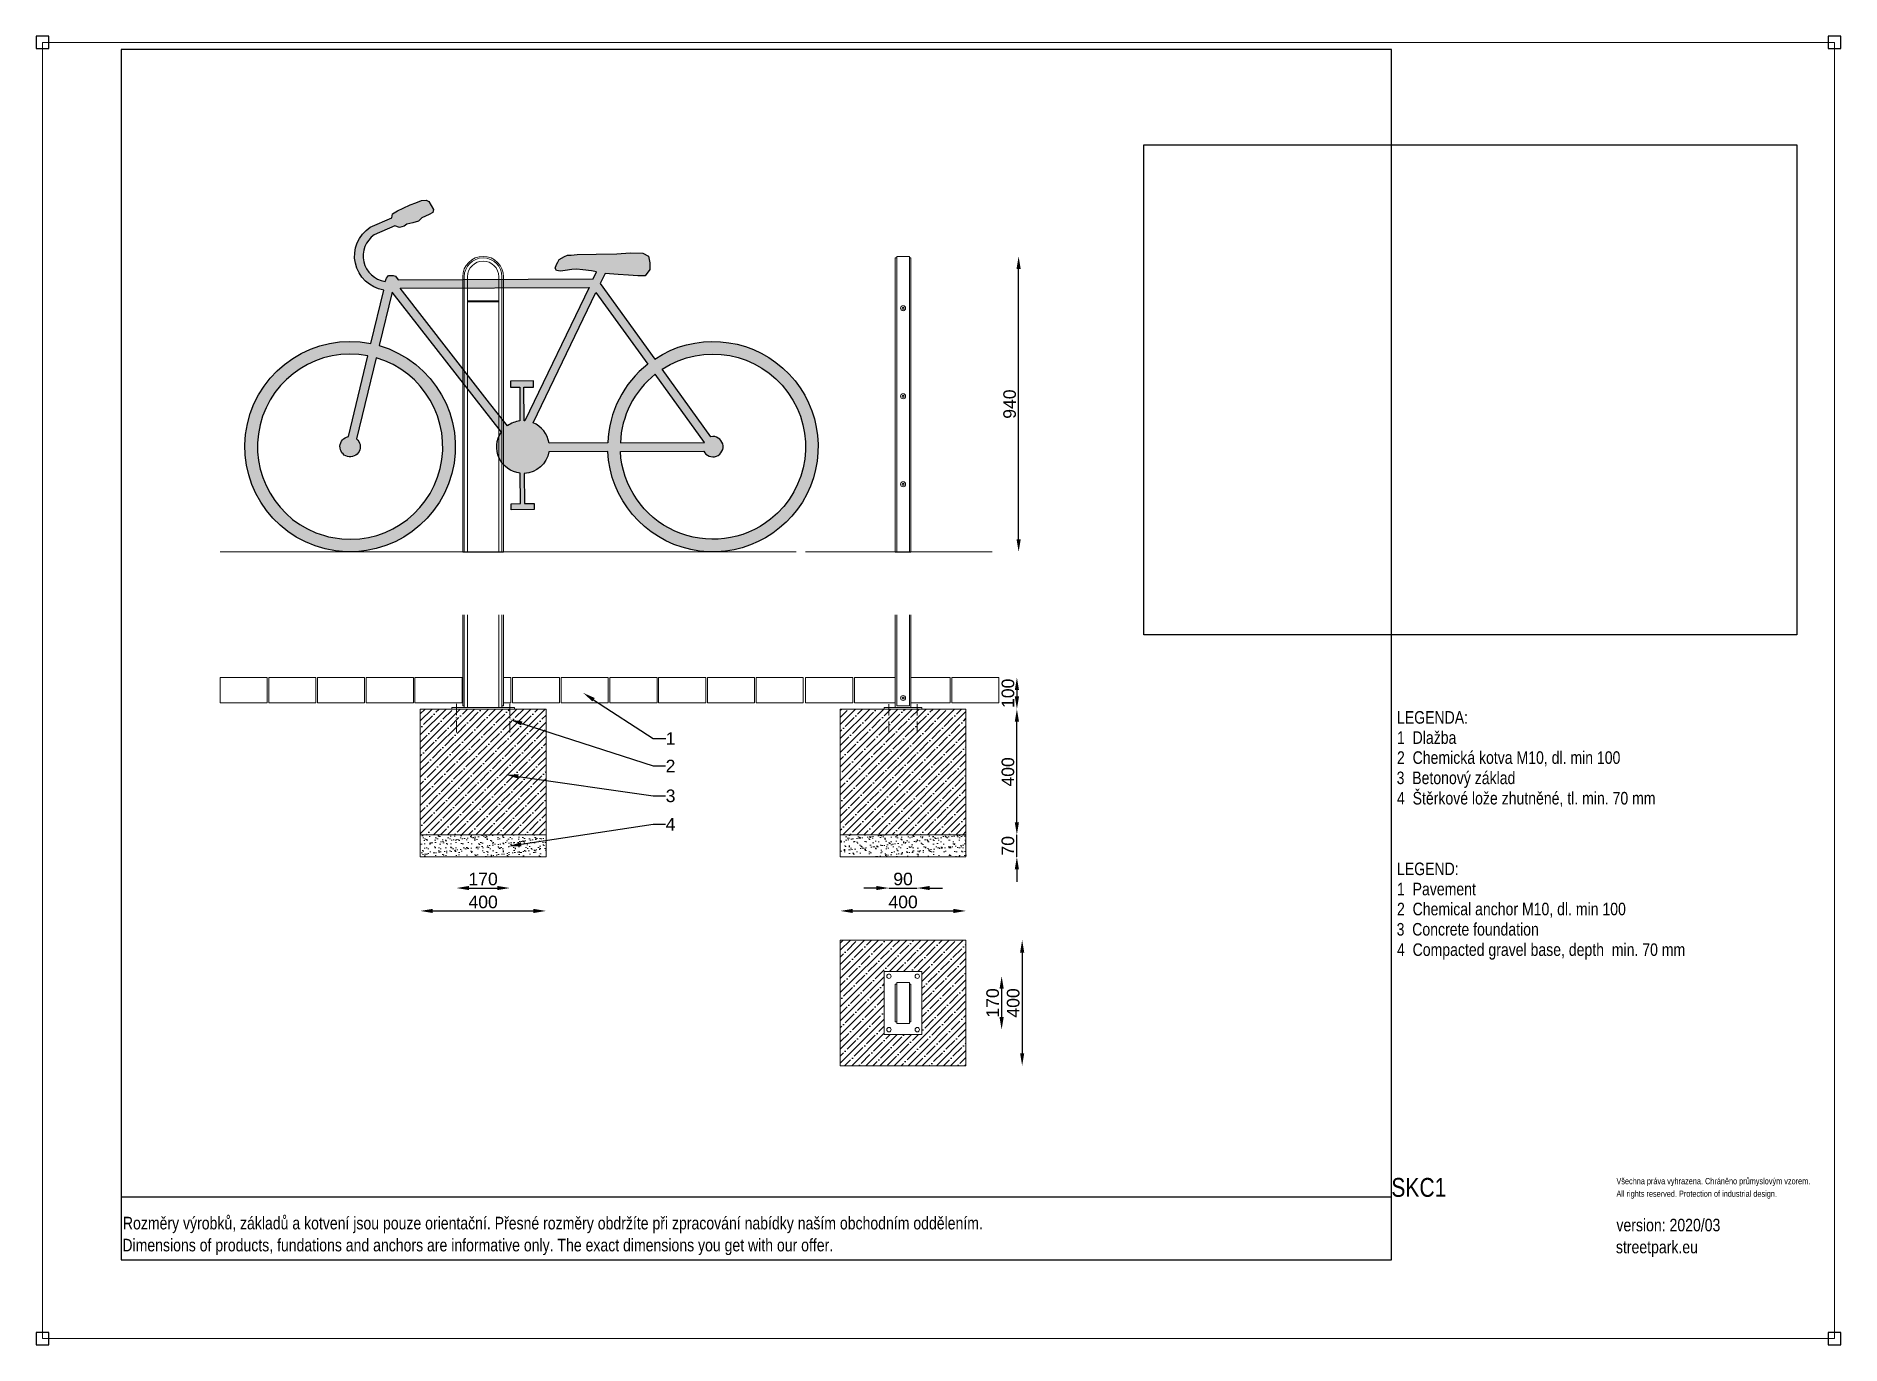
# Model space of a CAD drawing. Header units: millimetres. Extents: x -1411 to 5721, y -19797 to 4144.
# Drawn here: x -20 to 5721, y -20 to 4144 of the extents above; entities outside this region: 1.
import ezdxf
from ezdxf import colors
from ezdxf.entities.mleader import LeaderData, LeaderLine
from ezdxf.math import Vec2, Vec3

# ---------------------------------------------------------------- set-up
doc = ezdxf.new("R2010")
doc.units = ezdxf.units.MM
doc.linetypes.add('ACAD_ISO10W100', pattern=[18.5, 12, -3, 0.5, -3])
doc.linetypes.add('INCONTINUOUS', pattern=[200000.001, 200000, -0.001])
for name, color, linetype in [('KOTY', 3, 'INCONTINUOUS'), ('OBRYSOVA', 7, 'Continuous'), ('OSY', 1, 'ACAD_ISO10W100'), ('POSTAVY ATD', 8, 'Continuous'), ('SRAFY', 30, 'Continuous')]:
    doc.layers.add(name, color=color, linetype=linetype)
doc.layers.add('Nekreslit', color=6, linetype='Continuous', plot=False)
doc.styles.add('SEACAD_Arial', font='arial.ttf', dxfattribs={"width": 0.8})
doc.styles.get("Standard").update_dxf_attribs({"font": 'arial.ttf'})
doc.dimstyles.new('PROFI_CSN', dxfattribs={"dimscale": 0, "dimtxt": 3.5, "dimasz": 3, "dimexe": 1, "dimexo": 0, "dimgap": 1.5, "dimtad": 1, "dimlfac": -1, "dimdsep": 46, "dimtxsty": 'Standard', "dimcen": 0, "dimdle": 1, "dimclrd": 256, "dimclre": 256, "dimclrt": 256, "dimadec": 0, "dimazin": 0, "dimtfac": 0.6, "dimtmove": 0, "dimatfit": 1, "dimfxl": 1, "dimtolj": 1, "dimarcsym": 0})
picture_1 = doc.add_image_def('image1.jpg', size_in_pixel=(800, 600))
pattern_1 = [(37.50000000000001, (0, 0), (-0.8000156479920228, 24.47066186646712), [0, -19.304, 0, -21.59, 0, -20.6375]), (7.499999999999999, (0, 0), (22.47616415690013, 35.84125502841771), [0, -10.414, 0, -17.399, 0, -6.6675]), (327.5, (-15.621, 0), (39.5496185120729, 0.0718592339272881), [0, -6.35, 0, -22.86, 0, -29.845]), (317.5, (-15.621, 0), (38.17782262361486, 11.14646616286081), [0, -3.175, 0, -14.986, 0, -17.145])]
pattern_2 = [(45, (0, 0), (-22.45064030267288, 22.45064030267288), []), (45, (22.45065, 0), (-22.45064030267288, 22.45064030267288), [39.6875, -7.9375, 0, -7.9375])]

msp = doc.modelspace()

# ---------------------------------------------------------------- texts
at = {"style": 'SEACAD_Arial', "width": 0.8}
for s, height, p in [('LEGENDA:', 40, (4308.620062416252, 1956.177952311684)), ('1  Dlažba', 40, (4308.620062416252, 1891.921472093403)), ('2  Chemická kotva M10, dl. min 100', 40, (4308.620062416252, 1828.373355836107)), ('3  Betonový základ', 40, (4307.435508482908, 1763.863591275012)), ('4  Štěrkové lože zhutněné, tl. min. 70 mm', 40, (4308.620062416252, 1699.15203143856)), ('LEGEND:', 40, (4308.620062416252, 1474.459940522921)), ('1  Pavement', 40, (4308.620062416252, 1410.20346030464)), ('2  Chemical anchor M10, dl. min 100', 40, (4308.620062416252, 1346.655344047344)), ('3  Concrete foundation', 40, (4307.435508482908, 1282.14557948625)), ('4  Compacted gravel base, depth  min. 70 mm', 40, (4308.620062416252, 1217.434019649797)), ('SKC1', 60, (4290.523373737378, 451.0995227945496)), ('All rights reserved. Protection of industrial design.', 20, (5006.539736065977, 451.0995227945496)), ('Všechna práva vyhrazena. Chráněno průmyslovým vzorem.', 20, (5006.539736065977, 491.0995227945496)), ('Rozměry výrobků, základů a kotvení jsou pouze orientační. Přesné rozměry obdržíte při zpracování nabídky naším obchodním oddělením.', 39.99820820429695, (256.0585751966064, 347.4436869134297)), ('version: 2020/03', 39.99993797590681, (5006.539736065977, 341.2950435743369)), ('Dimensions of products, fundations and anchors are informative only. The exact dimensions you get with our offer.', 39.99820820429695, (254.4430343291388, 277.559876542553)), ('streetpark.eu', 39.99993797590681, (5004.924125332465, 271.408210992302))]:
    msp.add_text(s, height=height, dxfattribs=at).set_placement(p)

# ---------------------------------------------------------------- blocks, each defined once
blk = doc.blocks.new('*D1')
at = {"layer": 'DEFPOINTS', "color": 0, "transparency": 16777216}
for p in [(2937.628305385028, 1602.818137967494), (3099.544807745814, 1602.818137967494), (2937.628305385028, 1532.818137967494)]:
    blk.add_point(p, dxfattribs=at)
at = {"layer": 'KOTY', "color": 7, "lineweight": -2, "transparency": 16777216}
for p, q in [((3099.544807745814, 1642.818137967494), (3099.544807745814, 1682.818137967494)), ((3099.544807745814, 1532.818137967494), (3099.544807745814, 1602.818137967494)), ((3099.544807745814, 1492.818137967494), (3099.544807745814, 1452.818137967494))]:
    blk.add_line(p, q, dxfattribs=at)
at = {"layer": 'KOTY', "color": 7, "transparency": 16777216}
for points in [[(3092.878141079147, 1642.818137967494), (3106.21147441248, 1642.818137967494), (3099.544807745814, 1602.818137967494)], [(3092.878141079147, 1492.818137967494), (3106.21147441248, 1492.818137967494), (3099.544807745814, 1532.818137967494)]]:
    blk.add_solid(points, dxfattribs=at)
at = {"layer": 'KOTY', "color": 7, "lineweight": 13, "transparency": 16777216, "insert": (3071.121888236945, 1567.818137967493), "char_height": 40, "attachment_point": 5, "rotation": 90}
blk.add_mtext('\\A1;70', dxfattribs=at)
blk = doc.blocks.new('*D6')
at = {"layer": 'DEFPOINTS', "color": 0, "transparency": 16777216}
for p in [(2737.624522752144, 3442.878032084604), (3105.095569490353, 3442.878032084604), (2762.624522752144, 2502.878032084599)]:
    blk.add_point(p, dxfattribs=at)
at = {"layer": 'KOTY', "color": 7, "lineweight": -2, "transparency": 16777216}
blk.add_line((3105.095569490354, 2542.878032084599), (3105.095569490353, 3402.878032084604), dxfattribs=at)
at = {"layer": 'KOTY', "color": 7, "transparency": 16777216}
for points in [[(3098.428902823687, 3402.878032084604), (3111.76223615702, 3402.878032084604), (3105.095569490353, 3442.878032084604)], [(3098.428902823687, 2542.878032084599), (3111.76223615702, 2542.878032084599), (3105.095569490354, 2502.878032084599)]]:
    blk.add_solid(points, dxfattribs=at)
at = {"layer": 'KOTY', "color": 7, "lineweight": 15, "transparency": 16777216, "insert": (3076.672649981485, 2972.8780320846), "char_height": 40, "attachment_point": 5, "rotation": 90}
blk.add_mtext('\\A1;940', dxfattribs=at)
blk = doc.blocks.new('A$C6D9C0908')
h = blk.add_hatch(color=9)
edge = h.paths.add_edge_path(flags=16)
edge.add_line((0.5797662458778632, 0.4368549236789931), (0.5792093126426607, 0.5492206691803858))
edge.add_line((0.5792093126426607, 0.5492206691803858), (0.6116596023101692, 0.5493815069182801))
edge.add_line((0.6116596023101692, 0.5493815069182801), (0.611559236776543, 0.5696310544656171))
edge.add_line((0.611559236776543, 0.5696310544656171), (0.5346265274935149, 0.5692497428033221))
edge.add_line((0.5346265274935149, 0.5692497428033221), (0.5347268930923974, 0.5490001950872738))
edge.add_line((0.5347268930923974, 0.5490001950872738), (0.5657187426423889, 0.5491538040400883))
edge.add_line((0.5657187426423889, 0.5491538040400883), (0.5662779087064109, 0.436337570361502))
edge.add_arc((0.5763719036009329, 0.3492602133783281), 0.08766045192734141, 96.61220704954839, 126.5772164029062)
edge.add_line((0.5241345504121, 0.4196563337538919), (0.4650768243111543, 0.4954139222024878))
edge.add_line((0.4650768243111543, 0.4954139222024878), (0.4180492896809938, 0.555739519609233))
edge.add_line((0.4180492896809938, 0.555739519609233), (0.1663967458400748, 0.8785523174312857))
edge.add_line((0.1663967458400748, 0.8785523174312857), (0.7965536467736456, 0.8816756476267074))
edge.add_line((0.7965536467736456, 0.8816756476267074), (0.5821944918749296, 0.4367270773780092))
edge.add_arc((0.5763719036001358, 0.3492602133756972), 0.08766045193025594, 86.19149202146149, 87.78086794365262)
edge = h.paths.add_edge_path(flags=16)
edge.add_arc((3.019355598876672e-12, 0.3506535715733764), 0.3087221941469303, 78.9563822231638, 253.9172492721676)
edge.add_arc((1.843150632119261e-12, 0.3506535715739269), 0.3087221941471334, 253.9172492724057, 259.2222716585527)
edge.add_arc((3.001283249703945e-12, 0.3506535715733931), 0.3087221941468255, 259.2222716583231, 433.6513597298935)
edge.add_line((0.08689956096111473, 0.6468931021295248), (0.02172428525057057, 0.3767313721850769))
edge.add_arc((2.053343606256419e-12, 0.3506535715728085), 0.03394107031801102, -259.99389754581955, 50.20378588387018, ccw=False)
edge.add_line((-0.005897365046166669, 0.3840783728410315), (0.05913765873208376, 0.6536587373361726))
edge = h.paths.add_edge_path(flags=16)
edge.add_line((0.6099381549385043, 0.4302396033690457), (0.8193632406344022, 0.8649464492445986))
edge.add_line((0.8193632406344022, 0.8649464492445986), (0.9922499285862614, 0.6260927665657618))
edge.add_arc((1.209254944930032, 0.3506535715726273), 0.350653571572893, 128.2328391200746, 177.9488520998572)
edge.add_line((0.8588260461981463, 0.3632040373163363), (0.6630670109441326, 0.3622337709050498))
edge.add_arc((0.5763719036011192, 0.3492602133783095), 0.08766045192740136, 8.510916230346785, 67.4858155561655)
edge = h.paths.add_edge_path()
edge.add_line((0.1388699601772032, 1.113680368347786), (0.1413542500233689, 1.127186899948128))
edge.add_line((0.1413542500233689, 1.127186899948128), (0.157530568273728, 1.13711845034959))
edge.add_line((0.157530568273728, 1.13711845034959), (0.1773611243432924, 1.145426216804026))
edge.add_line((0.1773611243432924, 1.145426216804026), (0.1997312917770842, 1.156300630563464))
edge.add_line((0.1997312917770842, 1.156300630563464), (0.219384967885162, 1.163512923428925))
edge.add_line((0.219384967885162, 1.163512923428925), (0.2383039990525049, 1.171816172132594))
edge.add_line((0.2383039990525049, 1.171816172132594), (0.2536130979641484, 1.172804214949792))
edge.add_line((0.2536130979641484, 1.172804214949792), (0.2625686477086902, 1.168287781488516))
edge.add_line((0.2625686477086902, 1.168287781488516), (0.278016088827826, 1.141364285180998))
edge.add_line((0.278016088827826, 1.141364285180998), (0.2762418646968854, 1.131504118330895))
edge.add_line((0.2762418646968854, 1.131504118330895), (0.2636989877348697, 1.124144636765323))
edge.add_line((0.2636989877348697, 1.124144636765323), (0.2395057701243104, 1.113261187181706))
edge.add_line((0.2395057701243104, 1.113261187181706), (0.2278915980842839, 1.102440084649743))
edge.add_line((0.2278915980842839, 1.102440084649743), (0.2089590035961919, 1.096873261718656))
edge.add_line((0.2089590035961919, 1.096873261718656), (0.189291764589484, 1.092397393935244))
edge.add_line((0.189291764589484, 1.092397393935244), (0.1802081617511249, 1.085967222182717))
edge.add_line((0.1802081617511249, 1.085967222182717), (0.1650985470751039, 1.081513944505105))
edge.add_line((0.1650985470751039, 1.081513944505105), (0.1486696368359617, 1.086780866536628))
edge.add_line((0.1486696368359617, 1.086780866536628), (0.08072185482785699, 1.057156287831958))
edge.add_arc((0.1297099201789188, 0.9862647056898076), 0.08617103321567632, 124.6455572951802, 261.1346764512145)
edge.add_line((0.1164298931419125, 0.9011231303734348), (0.1209281292426567, 0.9125216585175622))
edge.add_line((0.1209281292426567, 0.9125216585175622), (0.1277239189175816, 0.9208631938258804))
edge.add_line((0.1277239189175816, 0.9208631938258804), (0.1431070930874512, 0.92093943931377))
edge.add_line((0.1431070930874512, 0.92093943931377), (0.1514163895568572, 0.9195145323949419))
edge.add_line((0.1514163895568572, 0.9195145323949419), (0.1607381110629831, 0.9070989566675962))
edge.add_line((0.1607381110629831, 0.9070989566675962), (0.8103527847465557, 0.9103187274479296))
edge.add_line((0.8103527847465557, 0.9103187274479296), (0.8214598614539455, 0.9333738572524908))
edge.add_line((0.8214598614539455, 0.9333738572524908), (0.8040816482554192, 0.9367279879108992))
edge.add_line((0.8040816482554192, 0.9367279879108992), (0.7758062896895126, 0.9402364998518351))
edge.add_line((0.7758062896895126, 0.9402364998518351), (0.7550117651703658, 0.9425050602465035))
edge.add_line((0.7550117651703658, 0.9425050602465035), (0.7389743507757203, 0.941330974827224))
edge.add_line((0.7389743507757203, 0.941330974827224), (0.7169335295704968, 0.9375730740507606))
edge.add_line((0.7169335295704968, 0.9375730740507606), (0.7010793240270914, 0.9362174639647947))
edge.add_line((0.7010793240270914, 0.9362174639647947), (0.6875824251292215, 0.9374275973414115))
edge.add_line((0.6875824251292215, 0.9374275973414115), (0.6834262020078086, 0.9456435694771699))
edge.add_line((0.6834262020078086, 0.9456435694771699), (0.6874793469022507, 0.9582244302152958))
edge.add_line((0.6874793469022507, 0.9582244302152958), (0.6923654141502311, 0.9655459612140476))
edge.add_line((0.6923654141502311, 0.9655459612140476), (0.6963692841279681, 0.9750925374141843))
edge.add_line((0.6963692841279681, 0.9750925374141843), (0.7143329951886699, 0.9840805589590218))
edge.add_line((0.7143329951886699, 0.9840805589590218), (0.724153051870303, 0.9890549180556718))
edge.add_line((0.724153051870303, 0.9890549180556718), (0.7363674870476871, 0.9891154578072019))
edge.add_line((0.7363674870476871, 0.9891154578072019), (0.7571385023195489, 0.9915900349390085))
edge.add_line((0.7571385023195489, 0.9915900349390085), (0.8196691166806431, 0.991899963679316))
edge.add_line((0.8196691166806431, 0.991899963679316), (0.8894856018843029, 0.9935230343262447))
edge.add_line((0.8894856018843029, 0.9935230343262447), (0.9335907531237808, 0.9962956982299147))
edge.add_line((0.9335907531237808, 0.9962956982299147), (0.975344926853495, 0.995225620261408))
edge.add_line((0.975344926853495, 0.995225620261408), (0.9950826931568599, 0.9854720755733979))
edge.add_line((0.9950826931568599, 0.9854720755733979), (0.9988382002662775, 0.963416316061739))
edge.add_line((0.9988382002662775, 0.963416316061739), (0.9989476080739905, 0.9413424846711678))
edge.add_line((0.9989476080739905, 0.9413424846711678), (0.9830078461936864, 0.9204661365092761))
edge.add_line((0.9830078461936864, 0.9204661365092761), (0.958578976387912, 0.9203450567913478))
edge.add_line((0.958578976387912, 0.9203450567913478), (0.9279399820296703, 0.9225648233873471))
edge.add_line((0.9279399820296703, 0.9225648233873471), (0.8936539839454554, 0.9249489469661967))
edge.add_line((0.8936539839454554, 0.9249489469661967), (0.8498606975522307, 0.9282504864647763))
edge.add_line((0.8498606975522307, 0.9282504864647763), (0.8334591269325529, 0.8942054965054922))
edge.add_line((0.8334591269325529, 0.8942054965054922), (1.015396998872802, 0.6428470417381504))
edge.add_arc((1.209254944930166, 0.3506535715728019), 0.3506535715729246, -177.38089146097218, 123.5625826834565, ccw=False)
edge.add_line((0.8589676712101664, 0.3346300536488798), (0.6626325112233644, 0.333656931519954))
edge.add_arc((0.5763719036009832, 0.3492602133784565), 0.08766045192752706, 272.78709276241455, 349.7468979583306, ccw=False)
edge.add_line((0.5806343723627378, 0.2617034535469429), (0.5811343412071892, 0.1608306946573066))
edge.add_line((0.5811343412071892, 0.1608306946573066), (0.6135846309130102, 0.1609915324570466))
edge.add_line((0.6135846309130102, 0.1609915324570466), (0.6136849967193712, 0.1407419845259028))
edge.add_line((0.6136849967193712, 0.1407419845259028), (0.5367522870947141, 0.1403606728636078))
edge.add_line((0.5367522870947141, 0.1403606728636078), (0.5366519216568122, 0.160610220564422))
edge.add_line((0.5366519216568122, 0.160610220564422), (0.5676437715676457, 0.1607638295481593))
edge.add_line((0.5676437715676457, 0.1607638295481593), (0.5671415690773074, 0.2620870767093493))
edge.add_arc((0.576371903601003, 0.3492602133783372), 0.08766045192747622, 145.5288500972964, 263.9557533382671, ccw=False)
edge.add_line((0.5041036376779857, 0.3988752571917757), (0.1398036836857273, 0.8661889814404731))
edge.add_line((0.1398036836857273, 0.8661889814404731), (0.09674344259917689, 0.6876975354280148))
edge.add_arc((-5.043188089359774e-14, 0.3506535715730791), 0.3506535715731371, -281.3450701042335, 73.9846637575842, ccw=False)
edge.add_line((0.06897967865018018, 0.6944554493898067), (0.1120262329873185, 0.8728901640761251))
edge.add_arc((0.1297099201788713, 0.9862647056897441), 0.114745368005802, 123.16244037180459, 261.1346764109203, ccw=False)
edge.add_line((0.0669425315704757, 1.082320701890239), (0.1388699601772032, 1.113680368347786))
edge = h.paths.add_edge_path(flags=16)
edge.add_arc((1.209254944930332, 0.3506535715728005), 0.3087221941477938, 128.5502149240067, 177.6314762868338)
edge.add_line((0.9007964969872546, 0.3634120609808633), (1.181376457656597, 0.3648027365786675))
edge.add_line((1.181376457656597, 0.3648027365786675), (1.016859184751297, 0.5920935529854887))
edge = h.paths.add_edge_path(flags=16)
edge.add_arc((1.209254944929982, 0.3506535715728456), 0.3087221941474646, -51.44978507363379, 123.2452068527513, ccw=False)
edge.add_arc((1.209254944929975, 0.3506535715728339), 0.3087221941474596, 182.9364843753495, 308.5502149263685, ccw=False)
edge.add_line((0.9009381220053001, 0.3348380772442852), (1.178538587796197, 0.3362139850567019))
edge.add_arc((1.209254944929977, 0.3506535715729015), 0.03394107031796046, 205.17795300596, 461.0037385210765)
edge.add_line((1.202776509465593, 0.3839706261885567), (1.040006255034768, 0.6088478281471907))
at = {"color": 9}
for points in [[(0.1388699601772032, 1.113680368347786), (0.1413542500233689, 1.127186899948128), (0.157530568273728, 1.13711845034959), (0.1773611243432924, 1.145426216804026), (0.1997312917770842, 1.156300630563464), (0.219384967885162, 1.163512923428925), (0.2383039990525049, 1.171816172132594), (0.2536130979641484, 1.172804214949792), (0.2625686477086902, 1.168287781488516), (0.278016088827826, 1.141364285180998), (0.2762418646968854, 1.131504118330895), (0.2636989877348697, 1.124144636765323), (0.2395057701243104, 1.113261187181706), (0.2278915980842839, 1.102440084649743), (0.2089590035961919, 1.096873261718656), (0.189291764589484, 1.092397393935244), (0.1802081617511249, 1.085967222182717), (0.1650985470751039, 1.081513944505105), (0.1486696368359617, 1.086780866536628), (0.08072185482785699, 1.057156287831958, 0.6776181553820131), (0.1164298931419125, 0.9011231303734348), (0.1209281292426567, 0.9125216585175622), (0.1277239189175816, 0.9208631938258804), (0.1431070930874512, 0.92093943931377), (0.1514163895568572, 0.9195145323949419), (0.1607381110629831, 0.9070989566675962), (0.8103527847465557, 0.9103187274479296), (0.8214598614539455, 0.9333738572524908), (0.8040816482554192, 0.9367279879108992), (0.7758062896895126, 0.9402364998518351), (0.7550117651703658, 0.9425050602465035), (0.7389743507757203, 0.941330974827224), (0.7169335295704968, 0.9375730740507606), (0.7010793240270914, 0.9362174639647947), (0.6875824251292215, 0.9374275973414115), (0.6834262020078086, 0.9456435694771699), (0.6874793469022507, 0.9582244302152958), (0.6923654141502311, 0.9655459612140476), (0.6963692841279681, 0.9750925374141843), (0.7143329951886699, 0.9840805589590218), (0.724153051870303, 0.9890549180556718), (0.7363674870476871, 0.9891154578072019), (0.7571385023195489, 0.9915900349390085), (0.8196691166806431, 0.991899963679316), (0.8894856018843029, 0.9935230343262447), (0.9335907531237808, 0.9962956982299147), (0.975344926853495, 0.995225620261408), (0.9950826931568599, 0.9854720755733979), (0.9988382002662775, 0.963416316061739), (0.9989476080739905, 0.9413424846711678), (0.9830078461936864, 0.9204661365092761), (0.958578976387912, 0.9203450567913478), (0.9279399820296703, 0.9225648233873471), (0.8936539839454554, 0.9249489469661967), (0.8498606975522307, 0.9282504864647763), (0.8334591269325529, 0.8942054965054922), (1.015396998872802, 0.6428470417381504, -3.794464740971675), (0.8589676712101664, 0.3346300536488798), (0.6626325112233644, 0.333656931519954, -0.3490188743317039), (0.5806343723627378, 0.2617034535469429), (0.5811343412071892, 0.1608306946573066), (0.6135846309130102, 0.1609915324570466), (0.6136849967193712, 0.1407419845259028), (0.5367522870947141, 0.1403606728636078), (0.5366519216568122, 0.160610220564422), (0.5676437715676457, 0.1607638295481593), (0.5671415690773074, 0.2620870767093493, -0.5682343454790882), (0.5041036376779857, 0.3988752571917757), (0.1398036836857273, 0.8661889814404731), (0.09674344259917689, 0.6876975354280148, -49.06602472306487), (0.06897967865018018, 0.6944554493898067), (0.1120262329873185, 0.8728901640761251, -0.687102607738905), (0.0669425315704757, 1.082320701890239)], [(0.5797662458778632, 0.4368549236789931), (0.5792093126426607, 0.5492206691803858), (0.6116596023101692, 0.5493815069182801), (0.611559236776543, 0.5696310544656171), (0.5346265274935149, 0.5692497428033221), (0.5347268930923974, 0.5490001950872738), (0.5657187426423889, 0.5491538040400883), (0.5662779087064109, 0.436337570361502, 0.1314971789805197), (0.5241345504121, 0.4196563337538919), (0.4650768243111543, 0.4954139222024878), (0.4180492896809938, 0.555739519609233), (0.1663967458400748, 0.8785523174312857), (0.7965536467736456, 0.8816756476267074), (0.5821944918749296, 0.4367270773780092, 0.00693507190160578)], [(0.6099381549385043, 0.4302396033690457), (0.8193632406344022, 0.8649464492445986), (0.9922499285862614, 0.6260927665657618, 0.2203949906049691), (0.8588260461981463, 0.3632040373163363), (0.6630670109441326, 0.3622337709050498, 0.2631609178845066)], [(0.05913765873208376, 0.6536587373361726, 0.9569645697085161), (-0.08552388680050171, 0.05401396203865261, 0.02315166197885113), (-0.057730887254138, 0.04737723254356752, 0.9525291782565551), (0.08689956096111473, 0.6468931021295248), (0.02172428525057057, 0.3767313721850769, -4.529192985199039), (-0.005897365046166669, 0.3840783728410315)], [(1.040006255034768, 0.6088478281471907, -0.9547445373557579), (1.401650705118755, 0.1092135901683378, -0.6104848430680058), (0.9009381220053001, 0.3348380772442852), (1.178538587796197, 0.3362139850567019, 2.046354347596624), (1.202776509465593, 0.3839706261885567)], [(1.016859184751297, 0.5920935529854887, 0.2174925967270088), (0.9007964969872546, 0.3634120609808633), (1.181376457656597, 0.3648027365786675)]]:
    blk.add_lwpolyline(points, format="xyb", close=True, dxfattribs=at)
blk = doc.blocks.new('*D24')
at = {"layer": 'DEFPOINTS', "color": 0, "transparency": 16777216}
for p in [(1201.853173044263, 1532.818137967501), (1601.85317304427, 1532.818137967501), (1601.85317304427, 1360.491463660648)]:
    blk.add_point(p, dxfattribs=at)
at = {"layer": 'KOTY', "color": 7, "lineweight": -2, "transparency": 16777216}
blk.add_line((1241.853173044263, 1360.491463660648), (1561.85317304427, 1360.491463660648), dxfattribs=at)
at = {"layer": 'KOTY', "color": 7, "transparency": 16777216}
for points in [[(1241.853173044263, 1367.158130327315), (1241.853173044263, 1353.824796993981), (1201.853173044263, 1360.491463660648)], [(1561.85317304427, 1367.158130327315), (1561.85317304427, 1353.824796993981), (1601.85317304427, 1360.491463660648)]]:
    blk.add_solid(points, dxfattribs=at)
at = {"layer": 'KOTY', "color": 7, "lineweight": 15, "transparency": 16777216, "insert": (1401.853173044266, 1388.914383169516), "char_height": 40, "attachment_point": 5}
blk.add_mtext('\\A1;400', dxfattribs=at)
blk = doc.blocks.new('*D25')
at = {"layer": 'DEFPOINTS', "color": 0, "transparency": 16777216}
for p in [(2797.624522752144, 2002.878032084603), (3099.633171335125, 2002.878032084603), (2937.624522752159, 1602.818137967494)]:
    blk.add_point(p, dxfattribs=at)
at = {"layer": 'KOTY', "color": 7, "lineweight": -2, "transparency": 16777216}
blk.add_line((3099.633171335125, 1642.818137967494), (3099.633171335125, 1962.878032084603), dxfattribs=at)
at = {"layer": 'KOTY', "color": 7, "transparency": 16777216}
for points in [[(3092.966504668459, 1962.878032084603), (3106.299838001792, 1962.878032084603), (3099.633171335125, 2002.878032084603)], [(3092.966504668459, 1642.818137967494), (3106.299838001792, 1642.818137967494), (3099.633171335125, 1602.818137967494)]]:
    blk.add_solid(points, dxfattribs=at)
at = {"layer": 'KOTY', "color": 7, "lineweight": 15, "transparency": 16777216, "insert": (3071.210251826257, 1802.848085026047), "char_height": 40, "attachment_point": 5, "rotation": 90}
blk.add_mtext('\\A1;400', dxfattribs=at)
blk = doc.blocks.new('*D26')
at = {"layer": 'DEFPOINTS', "color": 0, "transparency": 16777216}
for p in [(2937.624522752159, 1267.851254818525), (2937.624522752159, 867.8512548185249), (3116.402253345454, 867.8512548185249)]:
    blk.add_point(p, dxfattribs=at)
at = {"layer": 'KOTY', "color": 7, "lineweight": -2, "transparency": 16777216}
blk.add_line((3116.402253345454, 1227.851254818525), (3116.402253345454, 907.8512548185249), dxfattribs=at)
at = {"layer": 'KOTY', "color": 7, "transparency": 16777216}
for points in [[(3109.735586678788, 1227.851254818525), (3123.068920012121, 1227.851254818525), (3116.402253345454, 1267.851254818525)], [(3109.735586678788, 907.8512548185249), (3123.068920012121, 907.8512548185249), (3116.402253345454, 867.8512548185249)]]:
    blk.add_solid(points, dxfattribs=at)
at = {"layer": 'KOTY', "color": 7, "lineweight": 15, "transparency": 16777216, "insert": (3087.979333836586, 1067.851254818524), "char_height": 40, "attachment_point": 5, "rotation": 90}
blk.add_mtext('\\A1;400', dxfattribs=at)
blk = doc.blocks.new('*D27')
at = {"layer": 'DEFPOINTS', "color": 0, "transparency": 16777216}
for p in [(2537.62452275215, 1532.818137967493), (2937.624522752158, 1532.818137967493), (2937.624522752158, 1360.491463660641)]:
    blk.add_point(p, dxfattribs=at)
at = {"layer": 'KOTY', "color": 7, "lineweight": -2, "transparency": 16777216}
blk.add_line((2577.62452275215, 1360.491463660641), (2897.624522752158, 1360.491463660641), dxfattribs=at)
at = {"layer": 'KOTY', "color": 7, "transparency": 16777216}
for points in [[(2577.62452275215, 1367.158130327308), (2577.62452275215, 1353.824796993974), (2537.62452275215, 1360.491463660641)], [(2897.624522752158, 1367.158130327308), (2897.624522752158, 1353.824796993974), (2937.624522752158, 1360.491463660641)]]:
    blk.add_solid(points, dxfattribs=at)
at = {"layer": 'KOTY', "color": 7, "lineweight": 15, "transparency": 16777216, "insert": (2737.624522752154, 1388.914383169508), "char_height": 40, "attachment_point": 5}
blk.add_mtext('\\A1;400', dxfattribs=at)
blk = doc.blocks.new('*D28')
at = {"layer": 'DEFPOINTS', "color": 0, "transparency": 16777216}
for p in [(1316.853173044277, 2002.878032084599), (1486.853173044256, 2002.878032084601), (1486.853173044256, 1433.388133473556)]:
    blk.add_point(p, dxfattribs=at)
at = {"layer": 'SRAFY', "color": 7, "lineweight": -2, "transparency": 16777216}
blk.add_line((1356.853173044277, 1433.388133473556), (1446.853173044256, 1433.388133473556), dxfattribs=at)
at = {"layer": 'SRAFY', "color": 7, "transparency": 16777216}
for points in [[(1356.853173044277, 1440.054800140223), (1356.853173044277, 1426.721466806889), (1316.853173044277, 1433.388133473556)], [(1446.853173044256, 1440.054800140223), (1446.853173044256, 1426.721466806889), (1486.853173044256, 1433.388133473556)]]:
    blk.add_solid(points, dxfattribs=at)
at = {"layer": 'SRAFY', "color": 7, "lineweight": 15, "transparency": 16777216, "insert": (1401.853173044266, 1461.811052982424), "char_height": 40, "attachment_point": 5}
blk.add_mtext('\\A1;170', dxfattribs=at)
blk = doc.blocks.new('*D29')
at = {"layer": 'DEFPOINTS', "color": 0, "transparency": 16777216}
for p in [(2692.62452275215, 2002.878032084598), (2782.624522752143, 2002.878032084602), (2782.624522752143, 1433.388133473549)]:
    blk.add_point(p, dxfattribs=at)
at = {"layer": 'KOTY', "color": 7, "lineweight": -2, "transparency": 16777216}
for p, q in [((2652.62452275215, 1433.388133473549), (2612.62452275215, 1433.388133473549)), ((2692.62452275215, 1433.388133473549), (2782.624522752143, 1433.388133473549)), ((2822.624522752143, 1433.388133473549), (2862.624522752143, 1433.388133473549))]:
    blk.add_line(p, q, dxfattribs=at)
at = {"layer": 'KOTY', "color": 7, "transparency": 16777216}
for points in [[(2652.62452275215, 1440.054800140216), (2652.62452275215, 1426.721466806882), (2692.62452275215, 1433.388133473549)], [(2822.624522752143, 1440.054800140216), (2822.624522752143, 1426.721466806882), (2782.624522752143, 1433.388133473549)]]:
    blk.add_solid(points, dxfattribs=at)
at = {"layer": 'KOTY', "color": 7, "lineweight": 15, "transparency": 16777216, "insert": (2737.624522752147, 1461.811052982416), "char_height": 40, "attachment_point": 5}
blk.add_mtext('\\A1;90', dxfattribs=at)
blk = doc.blocks.new('*D30')
at = {"layer": 'DEFPOINTS', "color": 0, "transparency": 16777216}
for p in [(2782.624522752151, 1152.851254818525), (2782.624522752151, 982.8512548185249), (3051.063261994494, 982.851254818525)]:
    blk.add_point(p, dxfattribs=at)
at = {"layer": 'KOTY', "color": 7, "lineweight": -2, "transparency": 16777216}
blk.add_line((3051.063261994493, 1112.851254818525), (3051.063261994494, 1022.851254818525), dxfattribs=at)
at = {"layer": 'KOTY', "color": 7, "transparency": 16777216}
for points in [[(3044.396595327827, 1112.851254818525), (3057.72992866116, 1112.851254818525), (3051.063261994493, 1152.851254818525)], [(3044.396595327827, 1022.851254818525), (3057.72992866116, 1022.851254818525), (3051.063261994494, 982.851254818525)]]:
    blk.add_solid(points, dxfattribs=at)
at = {"layer": 'KOTY', "color": 7, "lineweight": 15, "transparency": 16777216, "insert": (3022.640342485625, 1067.851254818524), "char_height": 40, "attachment_point": 5, "rotation": 90}
blk.add_mtext('\\A1;170', dxfattribs=at)
blk = doc.blocks.new('*D31')
at = {"layer": 'DEFPOINTS', "color": 0, "transparency": 16777216}
for p in [(2757.624522752144, 2102.878032084606), (2937.624522752159, 2002.878032084599), (3099.691183484524, 2002.878032084599)]:
    blk.add_point(p, dxfattribs=at)
at = {"layer": 'KOTY', "color": 7, "lineweight": -2, "transparency": 16777216}
blk.add_line((3099.691183484524, 2062.878032084607), (3099.691183484524, 2042.878032084599), dxfattribs=at)
at = {"layer": 'KOTY', "color": 7, "transparency": 16777216}
for points in [[(3093.024516817857, 2062.878032084607), (3106.35785015119, 2062.878032084607), (3099.691183484524, 2102.878032084607)], [(3093.024516817857, 2042.878032084599), (3106.35785015119, 2042.878032084599), (3099.691183484524, 2002.878032084599)]]:
    blk.add_solid(points, dxfattribs=at)
at = {"layer": 'KOTY', "color": 7, "lineweight": 15, "transparency": 16777216, "insert": (3071.268263975655, 2052.878032084602), "char_height": 40, "attachment_point": 5, "rotation": 90}
blk.add_mtext('\\A1;100', dxfattribs=at)
blk = doc.blocks.new('*D3')
at = {"layer": 'DEFPOINTS', "color": 0, "transparency": 16777216}
for p in [(-1410.963007402119, -17696.8614280081), (-1257.330621888754, -17696.8614280081), (-1410.999262837788, -19796.82862519261)]:
    blk.add_point(p, dxfattribs=at)
at = {"layer": 'OBRYSOVA', "color": 7, "lineweight": -2, "transparency": 16777216}
blk.add_line((-1257.330621888754, -19756.82862519261), (-1257.330621888754, -17736.8614280081), dxfattribs=at)
at = {"layer": 'OBRYSOVA', "color": 7, "transparency": 16777216}
for points in [[(-1263.997288555421, -17736.8614280081), (-1250.663955222087, -17736.8614280081), (-1257.330621888754, -17696.8614280081)], [(-1263.99728855542, -19756.82862519261), (-1250.663955222087, -19756.82862519261), (-1257.330621888754, -19796.82862519261)]]:
    blk.add_solid(points, dxfattribs=at)
at = {"layer": 'OBRYSOVA', "color": 7, "lineweight": 15, "transparency": 16777216, "insert": (-1285.753541397627, -18746.84502660035), "char_height": 40, "attachment_point": 5, "rotation": 90}
blk.add_mtext('\\A1;2100', dxfattribs=at)

# ---------------------------------------------------------------- dimensions: what is measured, and where the dimension line sits
at = {"layer": 'KOTY', "lineweight": 15}
for base, p1, p2, picture, middle in [((3105.095569490353, 3442.878032084604), (2762.624522752143, 2502.878032084598), (2737.624522752143, 3442.878032084602), '*D6', (3105.095569490353, 2972.8780320846)), ((3099.691183484524, 2002.878032084599), (2757.624522752143, 2102.878032084605), (2937.624522752158, 2002.878032084598), '*D31', (3099.691183484523, 2052.878032084602)), ((3099.633171335125, 2002.878032084603), (2937.624522752158, 1602.818137967493), (2797.624522752143, 2002.878032084602), '*D25', (3099.633171335125, 1802.848085026047))]:
    dim = msp.add_linear_dim(base=base, p1=p1, p2=p2, angle=90, dimstyle='PROFI_CSN', override={"dimscale": 1, "dimtxt": 40, "dimasz": 40, "dimgap": 8, "dimdec": 0, "dimlfac": 1, "dimrnd": 10, "dimse1": 1, "dimse2": 1, "dimclrd": 7, "dimclre": 3, "dimclrt": 7, "dimtdec": 0}, dxfattribs=at)
    dim.commit()
    dim.dimension.update_dxf_attribs({"geometry": picture, "text_midpoint": middle, "dimtype": 160})
dim = msp.add_linear_dim(base=(2782.624522752143, 1433.388133473549), p1=(2692.62452275215, 2002.878032084598), p2=(2782.624522752143, 2002.878032084602), dimstyle='PROFI_CSN', override={"dimscale": 1, "dimtxt": 40, "dimasz": 40, "dimgap": 8, "dimdec": 0, "dimlfac": 1, "dimrnd": 10, "dimse1": 1, "dimse2": 1, "dimclrd": 7, "dimclre": 3, "dimclrt": 7, "dimtdec": 0}, dxfattribs=at)
dim.commit()
dim.dimension.update_dxf_attribs({"geometry": '*D29', "text_midpoint": (2737.624522752147, 1433.388133473549), "dimtype": 160})
at = {"layer": 'KOTY', "lineweight": 13}
dim = msp.add_linear_dim(base=(3099.544807745814, 1602.818137967494), p1=(2937.628305385027, 1532.818137967493), p2=(2937.628305385027, 1602.818137967493), angle=90, dimstyle='PROFI_CSN', override={"dimscale": 1, "dimtxt": 40, "dimasz": 40, "dimgap": 8, "dimdec": 0, "dimlfac": 1, "dimrnd": 10, "dimse1": 1, "dimse2": 1, "dimclrd": 7, "dimclre": 3, "dimclrt": 7, "dimtdec": 0}, dxfattribs=at)
dim.commit()
dim.dimension.update_dxf_attribs({"geometry": '*D1', "text_midpoint": (3099.544807745813, 1567.818137967493), "dimtype": 160})
at = {"layer": 'KOTY', "lineweight": 15}
for base, p1, p2, picture, middle in [((1601.85317304427, 1360.491463660648), (1201.853173044263, 1532.818137967501), (1601.85317304427, 1532.818137967501), '*D24', (1401.853173044266, 1388.914383169516)), ((2937.624522752158, 1360.491463660641), (2537.62452275215, 1532.818137967493), (2937.624522752158, 1532.818137967493), '*D27', (2737.624522752154, 1388.914383169508))]:
    dim = msp.add_linear_dim(base=base, p1=p1, p2=p2, dimstyle='PROFI_CSN', override={"dimscale": 1, "dimtxt": 40, "dimasz": 40, "dimgap": 8, "dimdec": 0, "dimlfac": 1, "dimrnd": 10, "dimse1": 1, "dimse2": 1, "dimclrd": 7, "dimclre": 3, "dimclrt": 7, "dimtdec": 0}, dxfattribs=at)
    dim.commit()
    dim.dimension.update_dxf_attribs({"geometry": picture, "text_midpoint": middle})
for base, p1, p2, picture, middle in [((3116.402253345454, 867.8512548185249), (2937.624522752158, 1267.851254818524), (2937.624522752158, 867.8512548185245), '*D26', (3087.979333836586, 1067.851254818524)), ((3051.063261994494, 982.851254818525), (2782.62452275215, 1152.851254818524), (2782.62452275215, 982.8512548185245), '*D30', (3022.640342485625, 1067.851254818524))]:
    dim = msp.add_linear_dim(base=base, p1=p1, p2=p2, angle=90, dimstyle='PROFI_CSN', override={"dimscale": 1, "dimtxt": 40, "dimasz": 40, "dimgap": 8, "dimdec": 0, "dimlfac": 1, "dimrnd": 10, "dimse1": 1, "dimse2": 1, "dimclrd": 7, "dimclre": 3, "dimclrt": 7, "dimtdec": 0}, dxfattribs=at)
    dim.commit()
    dim.dimension.update_dxf_attribs({"geometry": picture, "text_midpoint": middle})
at = {"layer": 'OBRYSOVA', "lineweight": 15}
dim = msp.add_linear_dim(base=(-1257.330621888754, -17696.8614280081), p1=(-1410.999262837788, -19796.8286251926), p2=(-1410.963007402119, -17696.86142800809), angle=90, dimstyle='PROFI_CSN', override={"dimscale": 1, "dimtxt": 40, "dimasz": 40, "dimgap": 8, "dimdec": 0, "dimlfac": 1, "dimrnd": 10, "dimse1": 1, "dimse2": 1, "dimclrd": 7, "dimclre": 3, "dimclrt": 7, "dimtdec": 0}, dxfattribs=at)
dim.commit()
dim.dimension.update_dxf_attribs({"geometry": '*D3', "text_midpoint": (-1285.753541397627, -18746.84502660035)})
at = {"layer": 'SRAFY', "color": 9, "lineweight": 15}
dim = msp.add_linear_dim(base=(1486.853173044256, 1433.388133473556), p1=(1316.853173044277, 2002.878032084599), p2=(1486.853173044256, 2002.878032084601), dimstyle='PROFI_CSN', override={"dimscale": 1, "dimtxt": 40, "dimasz": 40, "dimgap": 8, "dimdec": 0, "dimlfac": 1, "dimrnd": 10, "dimse1": 1, "dimse2": 1, "dimclrd": 7, "dimclre": 3, "dimclrt": 7, "dimtdec": 0}, dxfattribs=at)
dim.commit()
dim.dimension.update_dxf_attribs({"geometry": '*D28', "text_midpoint": (1401.853173044266, 1461.811052982424)})

# ---------------------------------------------------------------- hatches: boundary and pattern name
at = {"transparency": 33554508}
h = msp.add_hatch(dxfattribs=at)
h.set_pattern_fill('ANSI35', color=9, scale=5)
h.set_pattern_definition(pattern_2)
h.paths.add_polyline_path([(2937.624522752158, 2002.878032084598), (2537.624522752158, 2002.878032084598), (2537.62452275215, 1602.818137967493), (2937.624522752158, 1602.818137967493)])
h.paths.add_polyline_path([(1601.85317304427, 2002.878032084602), (1201.85317304427, 2002.878032084598), (1201.853173044263, 1602.818137967501), (1601.85317304427, 1602.818137967501)])
h = msp.add_hatch(dxfattribs=at)
h.set_pattern_fill('ANSI35', color=9, scale=5)
h.set_pattern_definition(pattern_2)
h.paths.add_polyline_path([(2937.624522752158, 1267.851254818524), (2537.62452275215, 1267.851254818524), (2537.62452275215, 867.8512548185245), (2937.624522752158, 867.8512548185245)])
h.paths.add_polyline_path([(2797.62452275215, 1167.851254818524), (2797.62452275215, 967.8512548185245), (2677.62452275215, 967.8512548185245), (2677.62452275215, 1167.851254818524)], flags=16)
at = {"layer": 'SRAFY', "lineweight": 15}
h = msp.add_hatch(dxfattribs=at)
h.set_pattern_fill('AR-SAND', color=9, scale=0.5, style=0)
h.set_pattern_definition(pattern_1)
h.paths.add_polyline_path([(1201.853173044263, 1602.818137967501), (1201.853173044263, 1532.818137967501), (1601.853173044263, 1532.818137967501), (1601.853173044263, 1602.818137967501)])
h = msp.add_hatch(dxfattribs=at)
h.set_pattern_fill('AR-SAND', color=9, scale=0.5, style=0)
h.set_pattern_definition(pattern_1)
h.paths.add_polyline_path([(2537.62452275215, 1602.818137967493), (2537.62452275215, 1532.818137967493), (2937.710994000161, 1532.818137967493), (2937.718559265915, 1602.818137967493)])

# ---------------------------------------------------------------- linework, layer by layer
at = {"layer": 'Nekreslit'}
msp.add_line((250.6303277645566, 451.0995227945496), (4290.630327764571, 451.0995227945496), dxfattribs=at)
at = {"layer": 'Nekreslit', "color": 4, "lineweight": 15}
msp.add_lwpolyline([(5700.555520497554, -0.02614733787049772), (-0.007565265754237771, -0.02614733787049772), (-0.007565265754237771, 4123.579318318974), (5700.555520497554, 4123.579318318974)], close=True, dxfattribs=at)
at = {"layer": 'Nekreslit'}
msp.add_lwpolyline([(250.6303277645566, 251.0995227945496), (4290.630327764571, 251.0995227945496), (4290.630327764571, 4101.09952279455), (250.6303277645566, 4101.09952279455)], close=True, dxfattribs=at)
at = {"layer": 'OBRYSOVA', "lineweight": 15}
for p, q in [((2717.624522752143, 3402.878032084598), (2717.624522752143, 2502.878032084598)), ((2757.624522752143, 3402.878032084598), (2757.624522752143, 2502.878032084598)), ((1336.85317304427, 3377.878032084602), (1336.853173044277, 2502.878032084598)), ((1341.85317304427, 3377.878032084602), (1341.85317304427, 2502.878032084602)), ((1351.85317304427, 3377.878032084602), (1351.85317304427, 3297.878032084602)), ((1451.85317304427, 3377.878032084602), (1451.85317304427, 3297.878032084602)), ((1461.85317304427, 3377.878032084602), (1461.853173044277, 2502.878032084602)), ((1466.85317304427, 3377.878032084602), (1466.853173044285, 2502.878032084598)), ((2757.624522752143, 2502.878032084598), (2717.624522752143, 2502.878032084598)), ((1336.853173044277, 2302.878032084602), (1336.85317304427, 2012.878032084602)), ((1341.853173044277, 2302.878032084605), (1341.85317304427, 2007.878032084602)), ((1461.85317304427, 2302.878032084605), (1461.853173044277, 2007.878032084602)), ((1466.85317304427, 2302.878032084602), (1466.853173044277, 2012.878032084602)), ((1336.85317304427, 2012.878032084602), (1341.85317304427, 2012.878032084602)), ((1461.853173044277, 2012.878032084602), (1466.853173044277, 2012.878032084602))]:
    msp.add_line(p, q, dxfattribs=at)
at = {"layer": 'OBRYSOVA'}
for p, q in [((1336.85317304427, 2502.878032084602), (1466.853173044277, 2502.878032084602)), ((2712.624522752143, 2502.878032084598), (2762.624522752143, 2502.878032084598))]:
    msp.add_line(p, q, dxfattribs=at)
for points in [[(-20.00756526575424, 4103.579318318978), (19.99243473424576, 4103.579318318978), (19.99243473424576, 4143.579318318978), (-20.00756526575424, 4143.579318318978)], [(5680.555520497554, 4103.579318318978), (5720.555520497554, 4103.579318318978), (5720.555520497554, 4143.579318318978), (5680.555520497554, 4143.579318318978)], [(5680.555520497554, 4103.579318318978), (5720.555520497554, 4103.579318318978), (5720.555520497554, 4143.579318318978), (5680.555520497554, 4143.579318318978)], [(-20.00756526575424, -20.02614733786686), (19.99243473424576, -20.02614733786686), (19.99243473424576, 19.97385266213314), (-20.00756526575424, 19.97385266213314)], [(5680.555520497554, -20.02614733786686), (5720.555520497554, -20.02614733786686), (5720.555520497554, 19.97385266213314), (5680.555520497554, 19.97385266213314)]]:
    msp.add_lwpolyline(points, close=True, dxfattribs=at)
at = {"layer": 'OBRYSOVA', "lineweight": 15}
for points in [[(2717.624522752143, 3437.878032084602), (2712.624522752143, 3437.878032084602), (2712.624522752143, 2502.878032084598)], [(2757.624522752143, 2502.878032084598), (2757.624522752143, 3442.878032084602), (2717.624522752143, 3442.878032084602), (2717.624522752143, 2502.878032084598)], [(2762.624522752143, 2502.878032084598), (2762.624522752143, 3437.878032084602), (2757.624522752143, 3437.878032084602)], [(1451.85317304427, 2502.878032084602), (1451.85317304427, 3297.878032084602), (1351.85317304427, 3297.878032084602), (1351.85317304427, 2502.878032084602)], [(1351.85317304427, 2302.878032084602), (1351.85317304427, 2007.878032084602), (1451.85317304427, 2007.878032084602), (1451.85317304427, 2302.878032084602)], [(2712.624522752143, 2302.878032084598), (2712.624522752143, 2007.878032084602)], [(2717.624522752143, 2302.878032084598), (2717.624522752143, 2012.878032084602), (2757.624522752143, 2012.878032084602)], [(2757.624522752143, 2012.878032084602), (2757.624522752143, 2012.878032084602), (2757.624522752143, 2302.878032084602)], [(2762.624522752143, 2007.878032084602), (2762.624522752143, 2302.878032084602)], [(2717.62452275215, 1127.851254818524), (2712.62452275215, 1127.851254818524), (2712.62452275215, 1007.851254818524), (2717.62452275215, 1007.851254818524)], [(2757.62452275215, 1007.851254818524), (2762.62452275215, 1007.851254818524), (2762.62452275215, 1127.851254818524), (2757.62452275215, 1127.851254818524)]]:
    msp.add_lwpolyline(points, dxfattribs=at)
msp.add_lwpolyline([(1351.85317304427, 3297.878032084602), (1451.85317304427, 3297.878032084602), (1451.85317304427, 3300.878032084602, 0.4142135623732282), (1450.85317304427, 3301.878032084602), (1352.85317304427, 3301.878032084602, 0.414213562373095), (1351.85317304427, 3300.878032084602)], format="xyb", close=True, dxfattribs=at)
for points in [[(2736.038197886737, 3280.625627348785), (2739.210847617549, 3280.625627348785), (2740.797172482955, 3277.878032084602), (2739.210847617549, 3275.130436820404), (2736.038197886737, 3275.130436820404), (2734.451873021339, 3277.878032084598)], [(2736.038197886737, 3000.625627348785), (2739.210847617549, 3000.625627348785), (2740.797172482955, 2997.878032084602), (2739.210847617549, 2995.130436820404), (2736.038197886737, 2995.130436820404), (2734.451873021339, 2997.878032084598)], [(2736.038197886737, 2720.625627348785), (2739.210847617549, 2720.625627348785), (2740.797172482955, 2717.878032084602), (2739.210847617549, 2715.130436820404), (2736.038197886737, 2715.130436820404), (2734.451873021339, 2717.878032084598)], [(2736.038197886737, 2040.625627348785), (2739.210847617549, 2040.625627348785), (2740.797172482955, 2037.878032084602), (2739.210847617549, 2035.130436820404), (2736.038197886737, 2035.130436820404), (2734.451873021339, 2037.878032084598)], [(1301.85317304427, 2002.878032084602), (1501.85317304427, 2002.878032084602), (1501.85317304427, 2007.878032084602), (1301.85317304427, 2007.878032084602)], [(2677.624522752143, 2002.878032084602), (2797.624522752143, 2002.878032084602), (2797.624522752143, 2007.878032084602), (2677.624522752143, 2007.878032084602)], [(2797.62452275215, 967.8512548185245), (2797.62452275215, 1167.851254818524), (2677.62452275215, 1167.851254818524), (2677.62452275215, 967.8512548185245)], [(2757.62452275215, 1002.851254818524), (2757.62452275215, 1132.851254818524), (2717.62452275215, 1132.851254818524), (2717.62452275215, 1002.851254818524)]]:
    msp.add_lwpolyline(points, close=True, dxfattribs=at)
for centre, radius in [((2737.624522752143, 3277.878032084602), 8), ((2737.624522752143, 2997.878032084602), 8), ((2737.624522752143, 2717.878032084602), 8), ((2737.624522752143, 2037.878032084602), 8), ((2692.62452275215, 1152.851254818524), 7), ((2782.62452275215, 1152.851254818524), 7), ((2692.62452275215, 982.8512548185245), 7), ((2782.62452275215, 982.8512548185245), 7)]:
    msp.add_circle(centre, radius, dxfattribs=at)
for radius in [65, 60, 50]:
    msp.add_arc((1401.85317304427, 3377.878032084602), radius, 0, 180, dxfattribs=at)
at = {"layer": 'OSY', "color": 0, "lineweight": 15, "ltscale": 3}
for p, q in [((1316.853173044277, 2019.378032084594), (1316.853173044277, 1919.378032084594)), ((1486.853173044256, 2019.378032084602), (1486.853173044256, 1919.378032084602)), ((2692.62452275215, 2018.500298681778), (2692.62452275215, 1918.500298681778)), ((2782.624522752143, 2018.500298681789), (2782.624522752143, 1918.500298681789))]:
    msp.add_line(p, q, dxfattribs=at)
at = {"layer": 'POSTAVY ATD', "color": 9, "lineweight": 15}
for p, q in [((565.0248416067407, 2502.878032084602), (2398.033683277696, 2502.878032084602)), ((2427.624522752143, 2502.878032084598), (3020.633364423098, 2502.878032084602)), ((1201.853173044263, 1602.818137967501), (1201.853173044263, 1532.818137967501)), ((1601.853173044263, 1602.818137967501), (1601.853173044263, 1532.8181379675)), ((2537.62452275215, 1602.818137967493), (2537.62452275215, 1532.818137967493)), ((2937.710994000161, 1532.818137967493), (2937.718559265915, 1602.818137967493)), ((1201.853173044263, 1532.818137967501), (1601.853173044263, 1532.8181379675)), ((2537.62452275215, 1532.818137967493), (2937.714776633038, 1532.818137967493))]:
    msp.add_line(p, q, dxfattribs=at)
at = {"layer": 'POSTAVY ATD', "lineweight": 15}
for points in [[(565.0248416067407, 2022.878032084605), (715.0248416067407, 2022.878032084605), (715.0248416067407, 2102.878032084605), (565.0248416067407, 2102.878032084605)], [(720.0248416067407, 2022.878032084605), (870.0248416067407, 2022.878032084605), (870.0248416067407, 2102.878032084605), (720.0248416067407, 2102.878032084605)], [(875.0248416067407, 2022.878032084605), (1025.024841606741, 2022.878032084605), (1025.024841606741, 2102.878032084605), (875.0248416067407, 2102.878032084605)], [(1030.024841606741, 2022.878032084605), (1180.024841606741, 2022.878032084605), (1180.024841606741, 2102.878032084605), (1030.024841606741, 2102.878032084605)], [(1185.024841606741, 2022.878032084605), (1335.024841606741, 2022.878032084605), (1335.024841606741, 2102.878032084605), (1185.024841606741, 2102.878032084605)], [(1495.024841606741, 2022.878032084605), (1645.024841606741, 2022.878032084605), (1645.024841606741, 2102.878032084605), (1495.024841606741, 2102.878032084605)], [(1650.024841606741, 2022.878032084605), (1800.024841606741, 2022.878032084605), (1800.024841606741, 2102.878032084605), (1650.024841606741, 2102.878032084605)], [(1805.024841606741, 2022.878032084605), (1955.024841606741, 2022.878032084605), (1955.024841606741, 2102.878032084605), (1805.024841606741, 2102.878032084605)], [(1960.024841606741, 2022.878032084605), (2110.024841606741, 2022.878032084605), (2110.024841606741, 2102.878032084605), (1960.024841606741, 2102.878032084605)], [(2115.024841606741, 2022.878032084605), (2265.024841606741, 2022.878032084605), (2265.024841606741, 2102.878032084605), (2115.024841606741, 2102.878032084605)], [(2270.024841606741, 2022.878032084605), (2420.024841606741, 2022.878032084605), (2420.024841606741, 2102.878032084605), (2270.024841606741, 2102.878032084605)], [(2427.624522752143, 2022.878032084605), (2577.624522752143, 2022.878032084605), (2577.624522752143, 2102.878032084605), (2427.624522752143, 2102.878032084605)], [(2892.624522752143, 2022.878032084605), (3042.624522752143, 2022.878032084605), (3042.624522752143, 2102.878032084605), (2892.624522752143, 2102.878032084605)]]:
    msp.add_lwpolyline(points, close=True, dxfattribs=at)
for points in [[(1466.853173044277, 2022.878032084605), (1490.024841606741, 2022.878032084605), (1490.024841606741, 2102.878032084605), (1466.853173044277, 2102.878032084605)], [(2712.624522752143, 2102.878032084605), (2582.624522752143, 2102.878032084605), (2582.624522752143, 2022.878032084605), (2712.624522752143, 2022.878032084605)], [(2762.624522752143, 2022.878032084605), (2887.624522752143, 2022.878032084605), (2887.624522752143, 2102.878032084605), (2762.624522752143, 2102.878032084605)]]:
    msp.add_lwpolyline(points, dxfattribs=at)
at = {"layer": 'POSTAVY ATD', "color": 9, "lineweight": 15}
for points in [[(1201.85317304427, 2002.878032084598), (1201.85317304427, 2002.878032084602), (1201.853173044263, 1602.818137967501), (1601.85317304427, 1602.818137967501), (1601.85317304427, 2002.878032084602), (1201.85317304427, 2002.878032084598)], [(2537.624522752158, 2002.878032084598), (2537.624522752158, 2002.878032084598), (2537.62452275215, 1602.818137967493), (2937.624522752158, 1602.818137967493), (2937.624522752158, 2002.878032084598), (2537.624522752158, 2002.878032084598)]]:
    msp.add_lwpolyline(points, dxfattribs=at)
msp.add_lwpolyline([(2537.62452275215, 867.8512548185245), (2937.624522752158, 867.8512548185245), (2937.624522752158, 1267.851254818524), (2537.62452275215, 1267.851254818524)], close=True, dxfattribs=at)

# ---------------------------------------------------------------- block references
at = {"layer": 'POSTAVY ATD', "color": 9, "lineweight": 15, "xscale": 954.261, "yscale": 954.261, "zscale": 954.261}
msp.add_blockref('A$C6D9C0908', (978.7669404898261, 2502.835629111931), dxfattribs=at)

msp.set_redraw_order([(e.dxf.handle, doc.entitydb.next_handle()) for e in msp.query("TEXT MTEXT ATTDEF DIMENSION ARC_DIMENSION")])  # texts and dimensions are drawn at this point

# ---------------------------------------------------------------- pictures from other files: only their frames are drawn
at = {"color": 7, "true_color": 0xffffff}
image = msp.add_image(picture_1, insert=(3503.117249318864, 2239.048777268414), size_in_units=(2077.7781337818737, 1558.3336003364052), dxfattribs=at)
image.dxf.flags = 7

# ---------------------------------------------------------------- leaders
at = {"layer": 'KOTY', "color": 0, "lineweight": 15}
ml = msp.add_multileader_mtext('Standard', dxfattribs=at)
ml.set_content('1')
ml.set_leader_properties()
ml.build(insert=Vec2(0, 0))
ml.multileader.update_dxf_attribs({"text_right_attachment_type": 6, "dogleg_length": 40, "arrow_head_size": 40})
ctx = ml.context
ctx.base_point, ctx.char_height, ctx.arrow_head_size, ctx.landing_gap_size, ctx.plane_origin = Vec3(1982.496769310019, 1908.989360852462), 40, 40, 0.09, Vec3(2019.803371516758, 1818.109210938177)
ctx.right_attachment = 6
notes = []
notes.append((ctx, [(0, (1, 1, 0), (1942.496769310019, 1908.989360852462), (1, 0), 40, [(0, [(1719.76425821906, 2054.3148947515)], 0, [])])]))
ctx.mtext.insert, ctx.mtext.flow_direction = Vec3(1982.586769310019, 1928.989360852462), 5
ml = msp.add_multileader_mtext('Standard', dxfattribs=at)
ml.set_content('2')
ml.set_leader_properties()
ml.build(insert=Vec2(0, 0))
ml.multileader.update_dxf_attribs({"text_right_attachment_type": 6, "dogleg_length": 40, "arrow_head_size": 40})
ctx = ml.context
ctx.base_point, ctx.char_height, ctx.arrow_head_size, ctx.landing_gap_size, ctx.plane_origin = Vec3(1982.352006796398, 1821.612521988714), 40, 40, 0.09, Vec3(1940.724977983209, 1492.364253846275)
ctx.right_attachment = 6
notes.append((ctx, [(0, (1, 1, 0), (1942.352006796398, 1821.612521988714), (1, 0), 40, [(0, [(1486.853173044256, 1969.378032084602)], 0, [])])]))
ctx.mtext.insert, ctx.mtext.flow_direction = Vec3(1982.442006796398, 1841.612521988714), 5
ml = msp.add_multileader_mtext('Standard', dxfattribs=at)
ml.set_content('3')
ml.set_leader_properties()
ml.build(insert=Vec2(0, 0))
ml.multileader.update_dxf_attribs({"text_right_attachment_type": 6, "dogleg_length": 40, "arrow_head_size": 40})
ctx = ml.context
ctx.base_point, ctx.char_height, ctx.arrow_head_size, ctx.landing_gap_size, ctx.plane_origin = Vec3(1982.466704446226, 1726.381778865169), 40, 40, 0.09, Vec3(1941.354317648136, 1341.361756748776)
ctx.right_attachment = 6
notes.append((ctx, [(0, (1, 1, 0), (1942.466704446226, 1726.381778865169), (1, 0), 40, [(0, [(1474.171814931833, 1793.935538641264)], 0, [])])]))
ctx.mtext.insert, ctx.mtext.width, ctx.mtext.flow_direction = Vec3(1982.556704446226, 1746.736485550025), 26.49386084583902, 5
ml = msp.add_multileader_mtext('Standard', dxfattribs=at)
ml.set_content('4')
ml.set_leader_properties()
ml.build(insert=Vec2(0, 0))
ml.multileader.update_dxf_attribs({"text_right_attachment_type": 6, "dogleg_length": 40, "arrow_head_size": 40})
ctx = ml.context
ctx.base_point, ctx.char_height, ctx.arrow_head_size, ctx.landing_gap_size, ctx.plane_origin = Vec3(1982.379115735675, 1636.298644642342), 40, 40, 0.09, Vec3(1939.273475191138, 1420.629714312427)
ctx.right_attachment = 6
notes.append((ctx, [(0, (1, 1, 0), (1942.379115735675, 1636.298644642342), (1, 0), 40, [(0, [(1483.156917445915, 1566.477714300752)], 0, [])])]))
ctx.mtext.insert, ctx.mtext.flow_direction = Vec3(1982.469115735675, 1656.298644642342), 5
for ctx, leaders in notes:
    for number, flags, end, landing, length, lines in leaders:
        leader = LeaderData()
        leader.index, (leader.has_last_leader_line, leader.has_dogleg_vector, leader.attachment_direction) = number, flags
        leader.last_leader_point, leader.dogleg_vector, leader.dogleg_length = Vec3(end), Vec3(landing), length
        for number, points, colour, breaks in lines:
            line = LeaderLine()
            line.index, line.vertices, line.color, line.breaks = number, Vec3.list(points), colors.encode_raw_color(colour), breaks
            leader.lines.append(line)
        ctx.leaders.append(leader)

doc.saveas('drawing.dxf')
